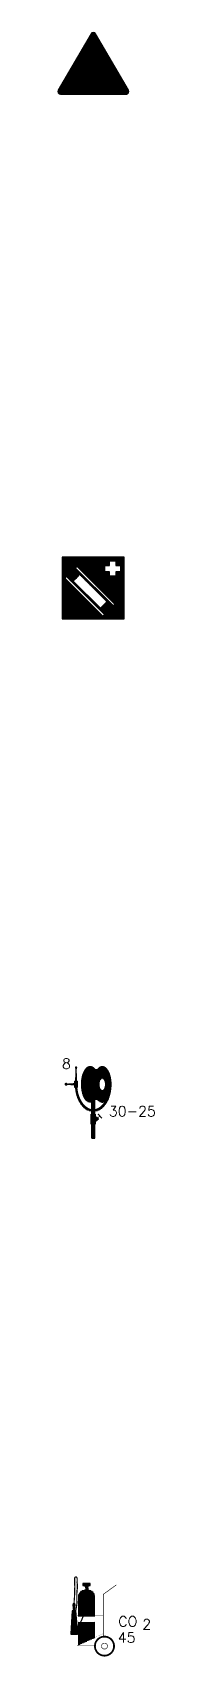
# Model space of a CAD drawing. Header units: millimetres. Extents: x -3 to 2253, y -3 to 1300.
# Drawn here: x 1898.2 to 1916.8, y -2.8 to 313 of the extents above; entities that cross this region are included whole.
import ezdxf

# ---------------------------------------------------------------- set-up
doc = ezdxf.new("R2010")
doc.units = ezdxf.units.MM
for name, color, linetype in [('GEEL', 2, 'Continuous'), ('GROEN', 3, 'Continuous'), ('ROOD', 1, 'Continuous'), ('TXT', 7, 'Continuous'), ('VEILIG', 7, 'Continuous')]:
    doc.layers.add(name, color=color, linetype=linetype)
doc.styles.add('ROMAND', font='romand')

# ---------------------------------------------------------------- blocks, each defined once
blk = doc.blocks.new('*X76')
at = {"color": 0}
for p, q in [((151.02, 49.38), (152.4, 49.38)), ((151.02, 49.31), (152.4, 49.31)), ((151.02, 49.25), (152.4, 49.25)), ((151.02, 49.19), (152.4, 49.19)), ((151.02, 49.12), (152.4, 49.12)), ((151.02, 49.06), (152.4, 49.06)), ((151.27, 49), (152.15, 49)), ((151.48, 48.94), (151.94, 48.94)), ((151.48, 48.88), (151.94, 48.88)), ((151.48, 48.81), (151.94, 48.81)), ((151.48, 48.75), (151.94, 48.75)), ((151.48, 48.69), (151.94, 48.69)), ((151.48, 48.62), (151.94, 48.62))]:
    blk.add_line(p, q, dxfattribs=at)
blk = doc.blocks.new('*X73')
at = {"color": 0}
for p, q in [((90.6, 41.06), (91.22, 41.06)), ((90.6, 41), (91.22, 41)), ((90.61, 41.19), (91.21, 41.19)), ((90.61, 41.12), (91.21, 41.12)), ((90.62, 41.38), (91.19, 41.38)), ((90.62, 41.31), (91.19, 41.31)), ((90.62, 41.25), (91.2, 41.25)), ((90.63, 41.56), (91.17, 41.56)), ((90.63, 41.5), (91.18, 41.5)), ((90.63, 41.44), (91.18, 41.44)), ((90.64, 41.69), (91.16, 41.69)), ((90.64, 41.62), (91.17, 41.62)), ((90.65, 41.81), (91.15, 41.81)), ((90.65, 41.75), (91.16, 41.75)), ((90.66, 41.88), (91.14, 41.88)), ((90.7, 41.94), (91.1, 41.94)), ((90.75, 42.81), (91.05, 42.81)), ((90.75, 42.75), (91.05, 42.75)), ((90.75, 42.69), (91.05, 42.69)), ((90.76, 42.88), (91.04, 42.88)), ((90.76, 42.62), (91.04, 42.62)), ((90.78, 42.94), (91.02, 42.94)), ((90.78, 42.56), (91.02, 42.56)), ((90.8, 43), (91, 43)), ((90.81, 42.44), (90.99, 42.44)), ((90.82, 42.38), (90.98, 42.38)), ((90.83, 43.06), (90.97, 43.06)), ((90.83, 42.31), (90.97, 42.31)), ((90.84, 42.25), (90.96, 42.25)), ((90.84, 42.19), (90.96, 42.19)), ((90.85, 42.12), (90.95, 42.12)), ((90.85, 42.06), (90.95, 42.06)), ((90.89, 43.12), (90.91, 43.12)), ((90.43, 38.38), (91.45, 38.38)), ((90.43, 38.31), (91.46, 38.31)), ((90.43, 38.25), (91.47, 38.25)), ((90.44, 38.5), (91.44, 38.5)), ((90.44, 38.44), (91.45, 38.44)), ((90.45, 38.69), (91.43, 38.69)), ((90.45, 38.62), (91.43, 38.62)), ((90.45, 38.56), (91.44, 38.56)), ((90.46, 38.81), (91.42, 38.81)), ((90.46, 38.75), (91.42, 38.75)), ((90.47, 39), (91.4, 39)), ((90.47, 38.94), (91.4, 38.94)), ((90.47, 38.88), (91.41, 38.88)), ((90.48, 39.12), (91.39, 39.12)), ((90.48, 39.06), (91.39, 39.06)), ((90.49, 39.31), (91.37, 39.31)), ((90.49, 39.25), (91.38, 39.25)), ((90.49, 39.19), (91.38, 39.19)), ((90.5, 39.5), (91.35, 39.5)), ((90.5, 39.44), (91.36, 39.44)), ((90.5, 39.38), (91.37, 39.38)), ((90.51, 39.62), (91.34, 39.62)), ((90.51, 39.56), (91.35, 39.56)), ((90.52, 39.81), (91.33, 39.81)), ((90.52, 39.75), (91.33, 39.75)), ((90.52, 39.69), (91.34, 39.69)), ((90.53, 39.94), (91.32, 39.94)), ((90.53, 39.88), (91.32, 39.88)), ((90.54, 40.12), (91.3, 40.12)), ((90.54, 40.06), (91.3, 40.06)), ((90.54, 40), (91.31, 40)), ((90.55, 40.25), (91.29, 40.25)), ((90.55, 40.19), (91.29, 40.19)), ((90.56, 40.44), (91.27, 40.44)), ((90.56, 40.38), (91.28, 40.38)), ((90.56, 40.31), (91.28, 40.31)), ((90.57, 40.56), (91.26, 40.56)), ((90.57, 40.5), (91.27, 40.5)), ((90.58, 40.75), (91.24, 40.75)), ((90.58, 40.69), (91.25, 40.69)), ((90.58, 40.62), (91.26, 40.62)), ((90.59, 40.88), (91.23, 40.88)), ((90.59, 40.81), (91.24, 40.81)), ((90.6, 40.94), (91.23, 40.94)), ((90.41, 38.06), (91.48, 38.06)), ((90.41, 38), (91.49, 38)), ((90.41, 37.94), (91.49, 37.94)), ((90.42, 38.19), (91.47, 38.19)), ((90.42, 38.12), (91.48, 38.12)), ((90.43, 37.88), (91.47, 37.88))]:
    blk.add_line(p, q, dxfattribs=at)
blk = doc.blocks.new('*X74')
at = {"color": 0}
for p, q in [((90.35, 41.875), (93.15, 41.875)), ((90.35, 41.75), (93.15, 41.75)), ((90.35, 41.625), (93.15, 41.625)), ((90.35, 41.5), (93.15, 41.5)), ((90.35, 41.375), (93.15, 41.375)), ((90.35, 41.25), (93.15, 41.25)), ((90.35, 41.125), (93.15, 41.125)), ((90.35, 41), (93.15, 41)), ((90.35, 40.875), (93.15, 40.875)), ((90.35, 40.75), (93.15, 40.75)), ((90.35, 40.625), (93.15, 40.625)), ((90.35, 40.5), (93.15, 40.5)), ((90.35, 40.375), (93.15, 40.375)), ((90.35, 40.25), (93.15, 40.25)), ((90.35, 40.125), (93.15, 40.125)), ((90.35, 40), (93.15, 40)), ((90.35, 39.875), (93.15, 39.875)), ((90.35, 39.75), (93.15, 39.75)), ((90.35, 39.625), (93.15, 39.625)), ((90.35, 39.5), (93.15, 39.5)), ((90.35, 39.375), (93.15, 39.375)), ((90.35, 39.25), (92.9, 39.25)), ((90.35, 39.125), (92.625, 39.125)), ((90.35, 39), (92.35, 39)), ((90.35, 38.875), (92.075, 38.875)), ((90.35, 38.75), (91.8, 38.75)), ((90.35, 38.625), (91.525, 38.625)), ((90.35, 38.5), (91.25, 38.5)), ((90.35, 38.375), (90.975, 38.375)), ((90.35, 38.25), (90.7, 38.25)), ((90.35, 38.125), (90.425, 38.125))]:
    blk.add_line(p, q, dxfattribs=at)
blk = doc.blocks.new('*X75')
at = {"color": 0}
for p, q in [((90.37, 46.5), (93.1, 46.5)), ((90.43, 46.62), (93.06, 46.62)), ((90.5, 46.75), (93, 46.75)), ((90.57, 46.88), (92.93, 46.88)), ((90.67, 47), (92.83, 47)), ((90.8, 47.12), (92.7, 47.12)), ((91.02, 47.25), (92.48, 47.25)), ((91.44, 47.38), (92.06, 47.38)), ((90.35, 46.38), (93.13, 46.38)), ((90.35, 46.25), (93.15, 46.25)), ((90.35, 46.12), (93.15, 46.12)), ((90.35, 46), (93.15, 46)), ((90.35, 45.88), (93.15, 45.88)), ((90.35, 45.75), (93.15, 45.75)), ((90.35, 45.62), (93.15, 45.62)), ((90.35, 45.5), (93.15, 45.5)), ((90.35, 45.38), (93.15, 45.38)), ((90.35, 45.25), (93.15, 45.25)), ((90.35, 45.12), (93.15, 45.12)), ((90.35, 45), (93.15, 45)), ((90.35, 44.88), (93.15, 44.88)), ((90.35, 44.75), (93.15, 44.75)), ((90.35, 44.62), (93.15, 44.62)), ((90.35, 44.5), (93.15, 44.5)), ((90.35, 44.38), (93.15, 44.38)), ((90.35, 44.25), (93.15, 44.25)), ((90.35, 44.12), (93.15, 44.12)), ((90.35, 44), (93.15, 44)), ((90.35, 43.88), (93.15, 43.88)), ((90.35, 43.75), (93.15, 43.75)), ((90.35, 43.62), (93.15, 43.62)), ((90.35, 43.5), (93.15, 43.5)), ((90.35, 43.38), (93.15, 43.38)), ((90.35, 43.25), (93.15, 43.25)), ((90.35, 43.12), (93.15, 43.12)), ((90.35, 43), (93.15, 43))]:
    blk.add_line(p, q, dxfattribs=at)
blk = doc.blocks.new('0207')
at = {"layer": 'VEILIG'}
for p, q in [((-1.06, 5.25), (-1.52, 5.25)), ((-1.06, 5.6), (-1.06, 5.25))]:
    blk.add_line(p, q, dxfattribs=at)
for points, const_width in [([(-3.72, 2.48, 0.03122), (-3.6, 7.45, -0.812792), (-3.14, 7.57, -0.08646), (-3.14, 6.76, -0.086403), (-3.14, 5.02, 0.043175), (-3.14, 2.71, -0.043714), (-3.43, 1.06, 0.215027)], 0.231), ([(-1.29, 5.25), (-1.29, 3.75, -0.150136), (-3.14, -2.27, 0.232394)], 0.231), ([(0.33, 3.85, 0.098815), (0.22, 4.38, 0.091066), (-0.14, 4.91, 0.084661), (-0.65, 5.16, 0.073854), (-1.29, 5.25, 0.073854), (-1.93, 5.16, 0.084661), (-2.43, 4.91, 0.091066), (-2.79, 4.38, 0.171526), (-2.91, 4.07), (-2.91, 0.16)], 0.0231), ([(1.6, -5.74, 1), (2.76, -5.74, 1), (1.6, -5.74, 1)], 0.116)]:
    blk.add_lwpolyline(points, format="xyb", dxfattribs=dict(at, const_width=const_width))
blk.add_lwpolyline([(-0.6, 6.06), (-0.6, 6.41), (-1.98, 6.41), (-1.98, 6.06), (-1.52, 5.95), (-1.52, 5.6), (-1.06, 5.6), (-1.06, 5.95)], close=True, dxfattribs=at)
for points, const_width in [([(-1.52, 5.6), (-1.52, 5.25)], 0.0231), ([(0.33, 0.16), (0.33, 3.83)], 0.0231), ([(1.95, -3.88), (1.95, 4.33), (4.49, 6.18)], 0.116), ([(1.95, -0.99), (-3.14, -0.99), (-3.14, 0.16), (1.95, 0.16)], 0.0463), ([(0.33, -0.99), (0.33, -4.04), (-2.91, -5.51), (-2.91, -0.99)], 0.0463), ([(1.95, -3.9), (1.95, -3.31), (-3.14, -5.62), (0.33, -5.62)], 0.0231)]:
    blk.add_lwpolyline(points, dxfattribs=dict(at, const_width=const_width))
blk.add_lwpolyline([(-3.66, 2.59, -0.078461), (-3.6, 2.48, -0.216637), (-3.6, 1.9, 0.058232), (-3.66, 1.32, -0.385314), (-3.43, 1.11), (-3.03, -3.38, -0.443716), (-3.12, -3.48), (-4.2, -3.48, -0.428923), (-4.29, -3.38), (-4.01, 1.1, -0.399656), (-3.78, 1.32, 0.058232), (-3.83, 1.9, -0.216637), (-3.83, 2.48, -0.078461), (-3.78, 2.59, -0.514618)], format="xyb", close=True, dxfattribs=at)
at = {"layer": 'VEILIG', "const_width": 0.347}
blk.add_lwpolyline([(0.33, -5.74, 1), (4.03, -5.74, 1)], format="xyb", close=True, dxfattribs=at)
at = {"layer": 'ROOD', "xscale": 1.156746031746025, "yscale": 1.156746031746032, "zscale": 1.156746031746032}
for name in ['*X75', '*X74']:
    blk.add_blockref(name, (-107.42, -49.58), dxfattribs=at)
at = {"layer": 'VEILIG'}
blk.add_blockref('*X76', (-153, -43), dxfattribs=at)
at = {"layer": 'VEILIG', "xscale": 1.156746031746025, "yscale": 1.156746031746032, "zscale": 1.156746031746032}
blk.add_blockref('*X73', (-108.87, -47.26), dxfattribs=at)
at = {"layer": 'TXT', "style": 'ROMAND'}
for s, p in [('CO', (4.86, -1.94)), ('45', (4.75, -5.06)), ('2', (9.5, -2.5))]:
    blk.add_text(s, height=2, dxfattribs=at).set_placement(p)
blk = doc.blocks.new('*X170')
at = {"color": 0}
for p, q in [((39.71, 15.75), (40.29, 15.75)), ((39.71, 15.69), (40.29, 15.69)), ((39.71, 15.62), (40.29, 15.62)), ((39.71, 15.56), (40.29, 15.56)), ((39.71, 15.5), (40.29, 15.5)), ((39.71, 15.44), (40.29, 15.44)), ((39.71, 15.38), (40.29, 15.38)), ((39.71, 15.31), (40.29, 15.31)), ((39.71, 15.25), (40.29, 15.25)), ((39.71, 15.19), (40.29, 15.19)), ((39.71, 15.12), (40.29, 15.12)), ((39.71, 15.06), (40.29, 15.06)), ((39.71, 15), (40.29, 15)), ((39.71, 14.94), (40.29, 14.94)), ((39.71, 14.88), (40.29, 14.88)), ((39.71, 14.81), (40.29, 14.81)), ((39.71, 14.75), (40.29, 14.75)), ((39.71, 14.69), (40.29, 14.69)), ((39.71, 14.62), (40.29, 14.62)), ((39.71, 14.56), (40.29, 14.56)), ((39.71, 14.5), (40.29, 14.5)), ((39.71, 14.44), (40.29, 14.44)), ((39.71, 14.38), (40.29, 14.38)), ((39.71, 14.31), (40.29, 14.31)), ((39.71, 14.25), (40.29, 14.25)), ((39.71, 14.19), (40.29, 14.19)), ((39.71, 14.12), (40.29, 14.12)), ((39.71, 14.06), (40.29, 14.06)), ((39.71, 14), (40.29, 14)), ((39.71, 13.94), (40.29, 13.94)), ((39.71, 13.88), (40.29, 13.88)), ((39.71, 13.81), (40.29, 13.81)), ((39.71, 13.75), (40.29, 13.75)), ((39.71, 13.69), (40.29, 13.69)), ((39.71, 13.62), (40.29, 13.62)), ((39.71, 13.56), (40.29, 13.56)), ((39.71, 13.5), (40.29, 13.5)), ((39.71, 13.44), (40.29, 13.44)), ((39.71, 13.38), (40.29, 13.38)), ((39.71, 13.31), (40.29, 13.31)), ((39.71, 13.25), (40.29, 13.25)), ((39.71, 13.19), (40.29, 13.19)), ((39.71, 13.12), (40.29, 13.12)), ((39.71, 13.06), (40.29, 13.06))]:
    blk.add_line(p, q, dxfattribs=at)
blk = doc.blocks.new('*X169')
at = {"color": 0}
for p, q in [((39.71, 18.25), (39.76, 18.25)), ((39.71, 18.19), (40.29, 18.19)), ((39.71, 18.12), (40.29, 18.12)), ((39.71, 18.06), (40.29, 18.06)), ((39.71, 18), (40.29, 18)), ((39.71, 17.94), (40.29, 17.94)), ((39.71, 17.88), (40.29, 17.88)), ((39.71, 17.81), (40.29, 17.81)), ((39.71, 17.75), (40.29, 17.75)), ((39.71, 17.69), (40.29, 17.69)), ((40.24, 18.25), (40.29, 18.25))]:
    blk.add_line(p, q, dxfattribs=at)
blk = doc.blocks.new('*X168')
at = {"color": 0}
for p, q in [((39.71, 20), (40.29, 20)), ((39.71, 19.94), (40.29, 19.94)), ((39.71, 19.88), (40.29, 19.88)), ((39.71, 19.81), (40.29, 19.81)), ((39.71, 19.75), (40.29, 19.75)), ((39.71, 19.69), (40.29, 19.69)), ((39.71, 19.62), (40.29, 19.62)), ((39.71, 19.56), (40.29, 19.56)), ((39.71, 19.5), (40.29, 19.5)), ((39.71, 19.44), (40.29, 19.44)), ((39.71, 19.38), (40.29, 19.38)), ((39.71, 19.31), (40.29, 19.31)), ((39.71, 19.25), (40.29, 19.25)), ((39.71, 19.19), (40.29, 19.19)), ((39.71, 19.12), (40.29, 19.12)), ((39.71, 19.06), (40.29, 19.06)), ((39.71, 19), (40.29, 19)), ((39.75, 20.06), (40.29, 20.06)), ((39.88, 20.12), (40.29, 20.12)), ((39.98, 20.19), (40.29, 20.19)), ((40.05, 20.25), (40.29, 20.25)), ((40.12, 20.31), (40.29, 20.31)), ((40.19, 20.38), (40.29, 20.38)), ((40.25, 20.44), (40.29, 20.44)), ((39.71, 18.94), (40.29, 18.94)), ((39.71, 18.88), (40.29, 18.88)), ((39.71, 18.81), (40.29, 18.81)), ((39.71, 18.75), (40.29, 18.75)), ((39.71, 18.69), (40.29, 18.69)), ((39.71, 18.62), (40.29, 18.62))]:
    blk.add_line(p, q, dxfattribs=at)
blk = doc.blocks.new('*X167')
at = {"color": 0}
for p, q in [((40.47, 17), (40.85, 17)), ((40.47, 16.94), (40.9, 16.94)), ((40.47, 16.88), (40.94, 16.88)), ((40.47, 16.81), (40.99, 16.81)), ((40.47, 16.75), (41.04, 16.75)), ((40.47, 16.69), (40.99, 16.69)), ((40.47, 16.62), (40.91, 16.62)), ((40.47, 16.56), (40.84, 16.56)), ((40.47, 16.5), (40.76, 16.5)), ((40.47, 16.44), (40.68, 16.44)), ((40.47, 16.38), (40.6, 16.38)), ((40.47, 16.31), (40.52, 16.31)), ((40.49, 17.06), (40.8, 17.06)), ((40.59, 17.12), (40.76, 17.12)), ((40.68, 17.19), (40.71, 17.19))]:
    blk.add_line(p, q, dxfattribs=at)
blk = doc.blocks.new('*X166')
at = {"color": 0}
for p, q in [((39.53, 17.62), (40.47, 17.62)), ((39.53, 17.56), (40.47, 17.56)), ((39.53, 17.5), (40.47, 17.5)), ((39.53, 17.44), (40.47, 17.44)), ((39.53, 17.38), (40.47, 17.38)), ((39.53, 17.31), (40.47, 17.31)), ((39.53, 17.25), (40.47, 17.25)), ((39.53, 17.19), (40.47, 17.19)), ((39.53, 17.12), (40.47, 17.12)), ((39.53, 17.06), (40.47, 17.06)), ((39.53, 17), (40.47, 17)), ((39.53, 16.94), (40.47, 16.94)), ((39.53, 16.88), (40.47, 16.88)), ((39.53, 16.81), (40.47, 16.81)), ((39.53, 16.75), (40.47, 16.75)), ((39.53, 16.69), (40.47, 16.69)), ((39.53, 16.62), (40.47, 16.62)), ((39.53, 16.56), (40.47, 16.56)), ((39.53, 16.5), (40.47, 16.5)), ((39.53, 16.44), (40.47, 16.44)), ((39.53, 16.38), (40.47, 16.38)), ((39.53, 16.31), (40.47, 16.31)), ((39.53, 16.25), (40.47, 16.25)), ((39.53, 16.19), (40.47, 16.19)), ((39.53, 16.12), (40.47, 16.12)), ((39.53, 16.06), (40.47, 16.06)), ((39.53, 16), (40.47, 16)), ((39.53, 15.94), (40.47, 15.94)), ((39.53, 15.88), (40.47, 15.88)), ((39.53, 15.81), (40.47, 15.81))]:
    blk.add_line(p, q, dxfattribs=at)
blk = doc.blocks.new('*X165')
at = {"color": 0}
for p, q in [((36.38, 24.06), (36.97, 24.06)), ((36.38, 24), (36.97, 24)), ((36.38, 23.94), (36.97, 23.94)), ((36.38, 23.88), (36.97, 23.88)), ((36.38, 23.81), (36.97, 23.81)), ((36.38, 23.75), (36.97, 23.75)), ((36.38, 23.69), (36.97, 23.69)), ((36.38, 23.62), (36.97, 23.62)), ((36.38, 23.56), (36.97, 23.56)), ((36.38, 23.5), (36.97, 23.5)), ((36.38, 23.44), (36.97, 23.44)), ((36.38, 23.38), (36.97, 23.38)), ((36.38, 23.31), (36.97, 23.31)), ((36.38, 23.25), (36.97, 23.25)), ((36.38, 23.19), (36.97, 23.19)), ((36.38, 23.12), (36.97, 23.12)), ((36.38, 23.06), (36.97, 23.06)), ((36.38, 23), (36.97, 23)), ((36.38, 22.94), (36.97, 22.94))]:
    blk.add_line(p, q, dxfattribs=at)
blk = doc.blocks.new('*X164')
at = {"color": 0}
for p, q in [((37.93, 25.38), (43.23, 25.38)), ((37.98, 25.5), (43.19, 25.5)), ((38.02, 25.62), (43.14, 25.62)), ((38.07, 25.75), (43.09, 25.75)), ((38.13, 25.88), (43.03, 25.88)), ((38.19, 26), (42.97, 26)), ((38.26, 26.12), (42.9, 26.12)), ((38.34, 26.25), (42.82, 26.25)), ((38.43, 26.38), (42.73, 26.38)), ((38.53, 26.5), (40.3, 26.5)), ((38.65, 26.62), (40.19, 26.62)), ((38.78, 26.75), (40.05, 26.75)), ((38.95, 26.88), (39.88, 26.88)), ((40.87, 26.5), (42.63, 26.5)), ((40.99, 26.62), (42.51, 26.62)), ((41.13, 26.75), (42.37, 26.75)), ((41.31, 26.88), (42.19, 26.88)), ((36.52, 22.88), (36.88, 22.88)), ((36.53, 22.75), (36.89, 22.75)), ((36.55, 22.62), (36.9, 22.62)), ((36.56, 22.5), (36.92, 22.5)), ((36.58, 22.38), (36.93, 22.38)), ((36.6, 22.25), (36.95, 22.25)), ((36.62, 22.12), (36.97, 22.12)), ((37.67, 23.75), (41.18, 23.75)), ((37.67, 23.62), (41.17, 23.62)), ((37.67, 23.5), (41.17, 23.5)), ((37.67, 23.38), (41.17, 23.38)), ((37.67, 23.25), (41.18, 23.25)), ((37.68, 24), (41.22, 24)), ((37.68, 23.88), (41.2, 23.88)), ((37.68, 23.12), (41.2, 23.12)), ((37.68, 23), (41.22, 23)), ((37.69, 24.12), (41.26, 24.12)), ((37.69, 22.88), (41.25, 22.88)), ((37.71, 24.25), (41.31, 24.25)), ((37.71, 22.75), (41.3, 22.75)), ((37.72, 24.38), (41.37, 24.38)), ((37.72, 22.62), (41.36, 22.62)), ((37.74, 24.5), (41.46, 24.5)), ((37.74, 22.5), (41.44, 22.5)), ((37.76, 24.62), (41.62, 24.62)), ((37.76, 22.38), (41.58, 22.38)), ((37.78, 24.75), (43.39, 24.75)), ((37.78, 22.25), (43.4, 22.25)), ((37.8, 24.88), (43.36, 24.88)), ((37.8, 22.12), (43.38, 22.12)), ((37.83, 25), (43.33, 25)), ((37.86, 25.12), (43.3, 25.12)), ((37.89, 25.25), (43.27, 25.25)), ((41.88, 24.62), (43.41, 24.62)), ((41.92, 22.38), (43.42, 22.38)), ((42.04, 24.5), (43.43, 24.5)), ((42.06, 22.5), (43.44, 22.5)), ((42.13, 24.38), (43.44, 24.38)), ((42.14, 22.62), (43.45, 22.62)), ((42.19, 24.25), (43.46, 24.25)), ((42.2, 22.75), (43.47, 22.75)), ((42.24, 24.12), (43.47, 24.12)), ((42.25, 22.88), (43.48, 22.88)), ((42.28, 24), (43.48, 24)), ((42.28, 23), (43.48, 23)), ((42.3, 23.88), (43.49, 23.88)), ((42.3, 23.12), (43.49, 23.12)), ((42.32, 23.75), (43.5, 23.75)), ((42.32, 23.25), (43.5, 23.25)), ((42.33, 23.62), (43.5, 23.62)), ((42.33, 23.5), (43.5, 23.5)), ((42.33, 23.38), (43.5, 23.38)), ((36.64, 22), (37, 22)), ((36.67, 21.88), (37.03, 21.88)), ((36.69, 21.75), (37.05, 21.75)), ((36.72, 21.62), (37.09, 21.62)), ((36.76, 21.5), (37.12, 21.5)), ((36.79, 21.38), (37.15, 21.38)), ((36.83, 21.25), (37.19, 21.25)), ((36.87, 21.12), (37.24, 21.12)), ((36.91, 21), (37.28, 21)), ((36.96, 20.88), (37.33, 20.88)), ((37.01, 20.75), (37.39, 20.75)), ((37.06, 20.62), (37.44, 20.62)), ((37.12, 20.5), (37.51, 20.5)), ((37.18, 20.38), (37.57, 20.38)), ((37.24, 20.25), (37.64, 20.25)), ((37.31, 20.12), (37.72, 20.12)), ((37.38, 20), (37.8, 20)), ((37.46, 19.88), (37.88, 19.88)), ((37.54, 19.75), (37.98, 19.75)), ((37.63, 19.62), (38.08, 19.62)), ((37.73, 19.5), (38.19, 19.5)), ((37.83, 22), (43.36, 22)), ((37.83, 19.38), (38.31, 19.38)), ((37.86, 21.88), (43.33, 21.88)), ((37.89, 21.75), (43.31, 21.75)), ((37.93, 21.62), (43.28, 21.62)), ((37.94, 19.25), (38.45, 19.25)), ((37.98, 21.5), (43.24, 21.5)), ((38.02, 21.38), (43.21, 21.38)), ((38.07, 21.25), (43.17, 21.25)), ((38.07, 19.12), (38.6, 19.12)), ((38.13, 21.12), (43.13, 21.12)), ((38.19, 21), (43.09, 21)), ((38.2, 19), (38.77, 19)), ((38.26, 20.88), (43.04, 20.88)), ((38.34, 20.75), (42.99, 20.75)), ((38.43, 20.62), (42.94, 20.62)), ((38.53, 20.5), (40.3, 20.5)), ((38.65, 20.38), (40.19, 20.38)), ((38.78, 20.25), (40.05, 20.25)), ((38.95, 20.12), (39.88, 20.12)), ((40.85, 20.5), (42.88, 20.5)), ((40.97, 20.38), (42.82, 20.38)), ((41.1, 20.25), (42.76, 20.25)), ((41.23, 19), (41.8, 19)), ((41.26, 20.12), (42.24, 20.12)), ((41.4, 19.12), (41.93, 19.12)), ((41.55, 19.25), (42.06, 19.25)), ((41.6, 20), (41.9, 20)), ((41.69, 19.38), (42.17, 19.38)), ((41.81, 19.5), (42.27, 19.5)), ((41.92, 19.62), (42.37, 19.62)), ((42.02, 19.75), (42.46, 19.75)), ((42.12, 19.88), (42.54, 19.88)), ((42.2, 20), (42.62, 20)), ((42.28, 20.12), (42.69, 20.12)), ((38.35, 18.88), (38.96, 18.88)), ((38.51, 18.75), (39.21, 18.75)), ((38.7, 18.62), (39.62, 18.62)), ((38.91, 18.5), (41.09, 18.5)), ((39.2, 18.38), (40.8, 18.38)), ((39.76, 18.25), (40.24, 18.25)), ((40.38, 18.62), (41.3, 18.62)), ((40.79, 18.75), (41.49, 18.75)), ((41.04, 18.88), (41.65, 18.88))]:
    blk.add_line(p, q, dxfattribs=at)
blk = doc.blocks.new('0504')
at = {"layer": 'VEILIG'}
for p, q in [((-3.62, 4.08), (-3.03, 4.08)), ((-3.62, 4.08), (-3.62, 2.92)), ((-3.03, 2.92), (-3.03, 4.08)), ((-3.62, 2.92), (-3.03, 2.92)), ((-0.29, -1.39), (-0.29, 0.05)), ((0.29, -1.39), (0.29, 0.49)), ((-0.29, -2.33), (-0.29, -1.74)), ((0.29, -2.33), (0.29, -1.74)), ((-0.29, -7), (-0.29, -4.2)), ((0.29, -7), (0.29, -4.2)), ((-0.29, -7), (0.29, -7))]:
    blk.add_line(p, q, dxfattribs=at)
for points, format in [([(-3.32, 4.08, 0.408, 0.233, 0), (-3.32, 6.42, 0.233, 0.467, 0), (-3.32, 6.71, 0.467, 0.233, 0), (-3.32, 7, 0, 0, 0)], "xyseb"), ([(2.97, 5.27, 0.038768), (2.74, 5.85, 0.104203), (2.16, 6.57, 0.174705), (1.75, 6.72, 0.174705), (1.34, 6.57, 0.02562), (1.17, 6.42, 0.064948)], "xyb"), ([(-3.62, 3.5, 0.467, 0.233, 0), (-5.25, 3.5, 0, 0, 0)], "xyseb"), ([(3.5, 3.49, 0.117, 0.117, -0.067459), (3.22, 1.4, 0.117, 0.117, -0.079812), (2.47, -0.22, 0.117, 0.117, -0.107118), (1.26, -1.4, 0.117, 0.117, -0.139889), (0, -1.76, 0.117, 0.117, -0.139889), (-1.26, -1.4, 0.117, 0.117, -0.107118), (-2.47, -0.22, 0.117, 0.117, -0.079812), (-3.22, 1.4, 0.117, 0.117, -0.048796), (-3.48, 2.9, 0, 0, 0), (-3.13, 2.9, 0.117, 0.117, 0.047924), (-2.88, 1.49, 0.117, 0.117, 0.079812), (-2.18, -0.03, 0.117, 0.117, 0.107118), (-1.07, -1.11, 0.117, 0.117, 0.139889), (0, -1.41, 0.117, 0.117, 0.139889), (1.07, -1.11, 0.117, 0.117, 0.107118), (2.18, -0.03, 0.117, 0.117, 0.011871), (2.32, 0.18, 0, 0, 0.162669), (3.5, 3.49, 0, 0, 0.162669)], "xyseb"), ([(0.53, 1.73, 0.038768), (0.76, 1.15, 0.104203), (1.34, 0.43, 0.174705), (1.75, 0.28, 0.174705), (2.16, 0.43, 0.02562), (2.33, 0.58, 0.064948)], "xyb")]:
    blk.add_lwpolyline(points, format=format, dxfattribs=at)
at = {"layer": 'VEILIG', "const_width": 0.117}
for points in [[(0.39, 6.39, 0.05472), (0.01, 6.79, 0.174705), (-0.58, 7, 0.174705), (-1.18, 6.79, 0.104203), (-1.82, 5.97, 0.064948), (-2.19, 4.92, 0.051099), (-2.33, 3.5, 0.051099), (-2.19, 2.08, 0.064948), (-1.82, 1.03, 0.104203), (-1.18, 0.21, 0.174705), (-0.58, 0, 0.174705), (0.01, 0.21, 0.05472), (0.39, 0.61, 0.064948)], [(-0.29, 6.36, 0.096843), (-0.58, 6.42, 0.174705), (-1.08, 6.24, 0.104203), (-1.61, 5.56, 0.064948), (-1.92, 4.68, 0.051099), (-2.04, 3.5, 0.051099)], [(0.29, 6.36, 0.096843), (0, 6.42, 0.174705), (-0.49, 6.24, 0.104203), (-1.03, 5.56, 0.064948), (-1.34, 4.68, 0.051099), (-1.46, 3.5, 0.051099)], [(0.78, 6.39, 0.240116), (0.09, 6.24, 0.104203), (-0.45, 5.56, 0.064948), (-0.75, 4.68, 0.051099), (-0.88, 3.5, 0.051099)], [(-2.04, 3.5, 0.051099), (-1.92, 2.32, 0.064948), (-1.61, 1.44, 0.104203), (-1.08, 0.76, 0.174705), (-0.58, 0.58, 0.096843), (-0.29, 0.64, 0.104203)], [(-1.46, 3.5, 0.051099), (-1.34, 2.32, 0.064948), (-1.03, 1.44, 0.104203), (-0.49, 0.76, 0.174705), (0, 0.58, 0.096843), (0.29, 0.64, 0.104203)], [(-0.88, 3.5, 0.051099), (-0.75, 2.32, 0.064948), (-0.45, 1.44, 0.104203), (0.09, 0.76, 0.240116), (0.78, 0.61, 0.174705)], [(0.66, 6.22, 0.101555), (0.14, 5.56, 0.064948), (-0.17, 4.68, 0.051099), (-0.29, 3.5, 0.051099)], [(-0.29, 3.5, 0.051099), (-0.17, 2.32, 0.064948), (0.14, 1.44, 0.101555), (0.66, 0.78, 0.146803)]]:
    blk.add_lwpolyline(points, format="xyb", dxfattribs=at)
at = {"layer": 'VEILIG'}
for points, const_width in [([(3.5, 3.49, 0.051099), (3.35, 4.9, 0.064948), (2.99, 5.96, 0.104203), (2.34, 6.77, 0.174705), (1.75, 6.99, 0.174705), (1.16, 6.77, 0.104203), (0.51, 5.96, 0.064948), (0.15, 4.9, 0.051099), (0, 3.49, 0.051099), (0.15, 2.07, 0.064948), (0.51, 1.01, 0.104203), (1.16, 0.2, 0.174705), (1.75, -0.01, 0.174705), (2.34, 0.2, 0.104203), (2.99, 1.01, 0.064948), (3.35, 2.07, 0.051099)], 0.117), ([(-5.4, 3.5, 1), (-5.1, 3.5, 1)], 0.292), ([(1.75, 4.65, 0.174705), (1.55, 4.58, 0.104203), (1.34, 4.31, 0.064948), (1.22, 3.96, 0.051099), (1.17, 3.49, 0.051099), (1.22, 3.02, 0.064948), (1.34, 2.66, 0.104203), (1.55, 2.39, 0.174705), (1.75, 2.32, 0.174705), (1.95, 2.39, 0.104203), (2.16, 2.66, 0.064948), (2.28, 3.02, 0.051099), (2.33, 3.49, 0.051099), (2.28, 3.96, 0.064948), (2.16, 4.31, 0.104203), (1.95, 4.58, 0.174705)], 0.117)]:
    blk.add_lwpolyline(points, format="xyb", close=True, dxfattribs=dict(at, const_width=const_width))
at = {"layer": 'VEILIG', "const_width": 0.117}
blk.add_lwpolyline([(-0.47, -2.33), (-0.47, -4.2), (0.47, -4.2), (0.47, -2.33)], close=True, dxfattribs=at)
at = {"layer": 'VEILIG'}
for points, const_width in [([(0.47, -3.73), (1.05, -3.27), (0.7, -2.8), (0.47, -2.96)], 0.117), ([(1.66, -3.12), (0.91, -2.25)], 0.233), ([(0.88, -3.03), (1.28, -2.68)], 0.117)]:
    blk.add_lwpolyline(points, dxfattribs=dict(at, const_width=const_width))
at = {"layer": 'ROOD'}
blk.add_blockref('*X164', (-40, -20), dxfattribs=at)
at = {"layer": 'VEILIG'}
for name in ['*X165', '*X168', '*X166', '*X169', '*X167', '*X170']:
    blk.add_blockref(name, (-40, -20), dxfattribs=at)
at = {"layer": 'TXT', "style": 'ROMAND'}
for s, p in [('8', (-6.05, 6.5)), ('30-25', (3.03, -2.75))]:
    blk.add_text(s, height=2, dxfattribs=at).set_placement(p)
blk = doc.blocks.new('*X229')
at = {"color": 0}
for p, q in [((64, 85.97), (76, 85.97)), ((64, 85.88), (76, 85.88)), ((64, 85.78), (76, 85.78)), ((64, 85.69), (76, 85.69)), ((64, 85.59), (76, 85.59)), ((64, 85.5), (76, 85.5)), ((64, 85.41), (76, 85.41)), ((64, 85.31), (76, 85.31)), ((64, 85.22), (73.15, 85.22)), ((64, 85.12), (73.15, 85.12)), ((64, 85.03), (73.15, 85.03)), ((64, 84.94), (73.15, 84.94)), ((64, 84.84), (73.15, 84.84)), ((64, 84.75), (73.15, 84.75)), ((64, 84.66), (73.15, 84.66)), ((64, 84.56), (73.15, 84.56)), ((64, 84.47), (73.15, 84.47)), ((64, 84.38), (73.15, 84.38)), ((64, 84.28), (72.25, 84.28)), ((64, 84.19), (72.25, 84.19)), ((64, 84.09), (66.67, 84.09)), ((64, 84), (66.61, 84)), ((64, 83.91), (66.59, 83.91)), ((64, 83.81), (66.62, 83.81)), ((64, 83.72), (66.71, 83.72)), ((64, 83.62), (66.8, 83.62)), ((64, 83.53), (66.89, 83.53)), ((64, 83.44), (66.99, 83.44)), ((64, 83.34), (67.08, 83.34)), ((64, 83.25), (67.17, 83.25)), ((64, 83.16), (67.27, 83.16)), ((64, 83.06), (67.36, 83.06)), ((64, 82.97), (67.46, 82.97)), ((64, 82.88), (67.55, 82.88)), ((64, 82.78), (67.64, 82.78)), ((64, 82.69), (67.74, 82.69)), ((64, 82.59), (67.3, 82.59)), ((64, 82.5), (67.22, 82.5)), ((64, 82.41), (67.14, 82.41)), ((64, 82.31), (67.06, 82.31)), ((64, 82.22), (66.98, 82.22)), ((64, 82.12), (64.74, 82.12)), ((64.87, 82.12), (66.89, 82.12)), ((66.97, 84.09), (72.25, 84.09)), ((67.06, 84), (72.25, 84)), ((67.15, 83.91), (72.25, 83.91)), ((67.25, 83.81), (72.25, 83.81)), ((67.34, 83.72), (72.25, 83.72)), ((67.41, 82.59), (67.83, 82.59)), ((67.44, 83.62), (72.25, 83.62)), ((67.5, 82.5), (67.92, 82.5)), ((67.53, 83.53), (72.25, 83.53)), ((67.59, 82.41), (68.02, 82.41)), ((67.62, 83.44), (72.25, 83.44)), ((67.69, 82.31), (68.11, 82.31)), ((67.72, 83.34), (72.25, 83.34)), ((67.78, 82.22), (68.21, 82.22)), ((67.81, 83.25), (72.25, 83.25)), ((67.87, 82.12), (68.3, 82.12)), ((67.9, 83.16), (72.25, 83.16)), ((68, 83.06), (73.15, 83.06)), ((68.09, 82.97), (73.15, 82.97)), ((68.19, 82.88), (73.15, 82.88)), ((68.28, 82.78), (73.15, 82.78)), ((68.37, 82.69), (73.15, 82.69)), ((68.47, 82.59), (73.15, 82.59)), ((68.56, 82.5), (73.15, 82.5)), ((68.65, 82.41), (73.15, 82.41)), ((68.75, 82.31), (73.15, 82.31)), ((68.84, 82.22), (76, 82.22)), ((68.94, 82.12), (76, 82.12)), ((74.35, 85.22), (76, 85.22)), ((74.35, 85.12), (76, 85.12)), ((74.35, 85.03), (76, 85.03)), ((74.35, 84.94), (76, 84.94)), ((74.35, 84.84), (76, 84.84)), ((74.35, 84.75), (76, 84.75)), ((74.35, 84.66), (76, 84.66)), ((74.35, 84.56), (76, 84.56)), ((74.35, 84.47), (76, 84.47)), ((74.35, 84.38), (76, 84.38)), ((74.35, 83.06), (76, 83.06)), ((74.35, 82.97), (76, 82.97)), ((74.35, 82.88), (76, 82.88)), ((74.35, 82.78), (76, 82.78)), ((74.35, 82.69), (76, 82.69)), ((74.35, 82.59), (76, 82.59)), ((74.35, 82.5), (76, 82.5)), ((74.35, 82.41), (76, 82.41)), ((74.35, 82.31), (76, 82.31)), ((75.25, 84.28), (76, 84.28)), ((75.25, 84.19), (76, 84.19)), ((75.25, 84.09), (76, 84.09)), ((75.25, 84), (76, 84)), ((75.25, 83.91), (76, 83.91)), ((75.25, 83.81), (76, 83.81)), ((75.25, 83.72), (76, 83.72)), ((75.25, 83.62), (76, 83.62)), ((75.25, 83.53), (76, 83.53)), ((75.25, 83.44), (76, 83.44)), ((75.25, 83.34), (76, 83.34)), ((75.25, 83.25), (76, 83.25)), ((75.25, 83.16), (76, 83.16)), ((64, 82.03), (64.61, 82.03)), ((64, 81.94), (64.58, 81.94)), ((64, 81.84), (64.59, 81.84)), ((64, 81.75), (64.64, 81.75)), ((64, 81.66), (64.74, 81.66)), ((64, 81.56), (64.83, 81.56)), ((64, 81.47), (64.93, 81.47)), ((64, 81.38), (65.02, 81.38)), ((64, 81.28), (65.11, 81.28)), ((64, 81.19), (65.21, 81.19)), ((64, 81.09), (65.3, 81.09)), ((64, 81), (65.39, 81)), ((64, 80.91), (65.49, 80.91)), ((64, 80.81), (65.58, 80.81)), ((64, 80.72), (65.68, 80.72)), ((64, 80.62), (65.77, 80.62)), ((64, 80.53), (65.86, 80.53)), ((64, 80.44), (65.96, 80.44)), ((64, 80.34), (66.05, 80.34)), ((64, 80.25), (66.14, 80.25)), ((64, 80.16), (66.24, 80.16)), ((64, 80.06), (66.33, 80.06)), ((64, 79.97), (66.43, 79.97)), ((64, 79.88), (66.52, 79.88)), ((64, 79.78), (66.61, 79.78)), ((64, 79.69), (66.71, 79.69)), ((64, 79.59), (66.8, 79.59)), ((64, 79.5), (66.89, 79.5)), ((64, 79.41), (66.99, 79.41)), ((64, 79.31), (67.08, 79.31)), ((64, 79.22), (67.18, 79.22)), ((64, 79.12), (67.27, 79.12)), ((64, 79.03), (67.36, 79.03)), ((64, 78.94), (67.46, 78.94)), ((65, 82.03), (66.8, 82.03)), ((65.09, 81.94), (66.7, 81.94)), ((65.19, 81.84), (66.61, 81.84)), ((65.28, 81.75), (66.51, 81.75)), ((65.37, 81.66), (66.4, 81.66)), ((65.47, 81.56), (66.3, 81.56)), ((65.56, 81.47), (66.19, 81.47)), ((65.66, 81.38), (66.08, 81.38)), ((65.75, 81.28), (66.17, 81.28)), ((65.84, 81.19), (66.27, 81.19)), ((65.94, 81.09), (66.36, 81.09)), ((66.03, 81), (66.45, 81)), ((66.12, 80.91), (66.55, 80.91)), ((66.22, 80.81), (66.64, 80.81)), ((66.31, 80.72), (66.74, 80.72)), ((66.41, 80.62), (66.83, 80.62)), ((66.5, 80.53), (66.92, 80.53)), ((66.59, 80.44), (67.02, 80.44)), ((66.69, 80.34), (67.11, 80.34)), ((66.78, 80.25), (67.2, 80.25)), ((66.87, 80.16), (67.3, 80.16)), ((66.97, 80.06), (67.39, 80.06)), ((67.06, 79.97), (67.49, 79.97)), ((67.16, 79.88), (67.58, 79.88)), ((67.25, 79.78), (67.67, 79.78)), ((67.34, 79.69), (67.77, 79.69)), ((67.44, 79.59), (67.86, 79.59)), ((67.53, 79.5), (67.95, 79.5)), ((67.62, 79.41), (68.05, 79.41)), ((67.72, 79.31), (68.14, 79.31)), ((67.81, 79.22), (68.24, 79.22)), ((67.91, 79.12), (68.33, 79.12)), ((67.97, 82.03), (68.39, 82.03)), ((68, 79.03), (68.42, 79.03)), ((68.06, 81.94), (68.49, 81.94)), ((68.09, 78.94), (68.52, 78.94)), ((68.16, 81.84), (68.58, 81.84)), ((68.25, 81.75), (68.67, 81.75)), ((68.34, 81.66), (68.77, 81.66)), ((68.44, 81.56), (68.86, 81.56)), ((68.53, 81.47), (68.96, 81.47)), ((68.62, 81.38), (69.05, 81.38)), ((68.72, 81.28), (69.14, 81.28)), ((68.81, 81.19), (69.24, 81.19)), ((68.91, 81.09), (69.33, 81.09)), ((69, 81), (69.42, 81)), ((69.03, 82.03), (76, 82.03)), ((69.09, 80.91), (69.52, 80.91)), ((69.12, 81.94), (76, 81.94)), ((69.19, 80.81), (69.61, 80.81)), ((69.22, 81.84), (76, 81.84)), ((69.28, 80.72), (69.71, 80.72)), ((69.31, 81.75), (76, 81.75)), ((69.37, 80.62), (69.8, 80.62)), ((69.4, 81.66), (76, 81.66)), ((69.47, 80.53), (69.89, 80.53)), ((69.5, 81.56), (76, 81.56)), ((69.56, 80.44), (69.99, 80.44)), ((69.59, 81.47), (76, 81.47)), ((69.66, 80.34), (70.08, 80.34)), ((69.69, 81.38), (76, 81.38)), ((69.75, 80.25), (70.17, 80.25)), ((69.78, 81.28), (76, 81.28)), ((69.84, 80.16), (70.27, 80.16)), ((69.87, 81.19), (76, 81.19)), ((69.94, 80.06), (70.36, 80.06)), ((69.97, 81.09), (76, 81.09)), ((70.03, 79.97), (70.46, 79.97)), ((70.06, 81), (76, 81)), ((70.12, 79.88), (70.55, 79.88)), ((70.15, 80.91), (76, 80.91)), ((70.22, 79.78), (70.64, 79.78)), ((70.25, 80.81), (76, 80.81)), ((70.31, 79.69), (70.74, 79.69)), ((70.34, 80.72), (76, 80.72)), ((70.41, 79.59), (70.83, 79.59)), ((70.44, 80.62), (76, 80.62)), ((70.5, 79.5), (70.92, 79.5)), ((70.53, 80.53), (76, 80.53)), ((70.59, 79.41), (71.02, 79.41)), ((70.62, 80.44), (76, 80.44)), ((70.69, 79.31), (71.11, 79.31)), ((70.72, 80.34), (76, 80.34)), ((70.78, 79.22), (71.21, 79.22)), ((70.81, 80.25), (76, 80.25)), ((70.87, 79.12), (71.3, 79.12)), ((70.9, 80.16), (76, 80.16)), ((70.97, 79.03), (71.39, 79.03)), ((71, 80.06), (76, 80.06)), ((71.06, 78.94), (71.49, 78.94)), ((71.09, 79.97), (76, 79.97)), ((71.19, 79.88), (76, 79.88)), ((71.28, 79.78), (76, 79.78)), ((71.37, 79.69), (76, 79.69)), ((71.47, 79.59), (76, 79.59)), ((71.56, 79.5), (76, 79.5)), ((71.65, 79.41), (76, 79.41)), ((71.75, 79.31), (76, 79.31)), ((71.84, 79.22), (76, 79.22)), ((71.94, 79.12), (76, 79.12)), ((72.03, 79.03), (76, 79.03)), ((72.12, 78.94), (76, 78.94)), ((64, 78.84), (67.55, 78.84)), ((64, 78.75), (67.64, 78.75)), ((64, 78.66), (67.74, 78.66)), ((64, 78.56), (67.83, 78.56)), ((64, 78.47), (67.93, 78.47)), ((64, 78.38), (68.02, 78.38)), ((64, 78.28), (68.11, 78.28)), ((64, 78.19), (68.21, 78.19)), ((64, 78.09), (68.3, 78.09)), ((64, 78), (68.39, 78)), ((64, 77.91), (68.49, 77.91)), ((64, 77.81), (68.58, 77.81)), ((64, 77.72), (68.68, 77.72)), ((64, 77.62), (68.77, 77.62)), ((64, 77.53), (68.86, 77.53)), ((64, 77.44), (68.96, 77.44)), ((64, 77.34), (69.05, 77.34)), ((64, 77.25), (69.14, 77.25)), ((64, 77.16), (69.24, 77.16)), ((64, 77.06), (69.33, 77.06)), ((64, 76.97), (69.43, 76.97)), ((64, 76.88), (69.52, 76.88)), ((64, 76.78), (69.61, 76.78)), ((64, 76.69), (69.71, 76.69)), ((64, 76.59), (69.8, 76.59)), ((64, 76.5), (69.89, 76.5)), ((64, 76.41), (69.99, 76.41)), ((64, 76.31), (70.08, 76.31)), ((64, 76.22), (70.18, 76.22)), ((64, 76.12), (70.27, 76.12)), ((64, 76.03), (70.36, 76.03)), ((64, 75.94), (70.46, 75.94)), ((64, 75.84), (70.55, 75.84)), ((68.19, 78.84), (68.61, 78.84)), ((68.28, 78.75), (68.7, 78.75)), ((68.37, 78.66), (68.8, 78.66)), ((68.47, 78.56), (68.89, 78.56)), ((68.56, 78.47), (68.99, 78.47)), ((68.66, 78.38), (69.08, 78.38)), ((68.75, 78.28), (69.17, 78.28)), ((68.84, 78.19), (69.27, 78.19)), ((68.94, 78.09), (69.36, 78.09)), ((69.03, 78), (69.45, 78)), ((69.12, 77.91), (69.55, 77.91)), ((69.22, 77.81), (69.64, 77.81)), ((69.31, 77.72), (69.74, 77.72)), ((69.41, 77.62), (69.83, 77.62)), ((69.5, 77.53), (69.92, 77.53)), ((69.59, 77.44), (70.02, 77.44)), ((69.69, 77.34), (70.11, 77.34)), ((69.78, 77.25), (70.2, 77.25)), ((69.87, 77.16), (70.3, 77.16)), ((69.97, 77.06), (70.39, 77.06)), ((70.06, 76.97), (70.49, 76.97)), ((70.16, 76.88), (70.58, 76.88)), ((70.25, 76.78), (70.67, 76.78)), ((70.34, 76.69), (70.77, 76.69)), ((70.44, 76.59), (70.86, 76.59)), ((70.53, 76.5), (70.95, 76.5)), ((70.62, 76.41), (71.05, 76.41)), ((70.72, 76.31), (71.14, 76.31)), ((70.81, 76.22), (71.24, 76.22)), ((70.91, 76.12), (71.33, 76.12)), ((71, 76.03), (76, 76.03)), ((71.09, 75.94), (76, 75.94)), ((71.16, 78.84), (71.58, 78.84)), ((71.19, 75.84), (76, 75.84)), ((71.25, 78.75), (71.67, 78.75)), ((71.34, 78.66), (71.77, 78.66)), ((71.44, 78.56), (71.86, 78.56)), ((71.44, 76.12), (76, 76.12)), ((71.53, 78.47), (71.96, 78.47)), ((71.55, 76.22), (76, 76.22)), ((71.62, 78.38), (72.05, 78.38)), ((71.66, 76.31), (76, 76.31)), ((71.72, 78.28), (72.14, 78.28)), ((71.77, 76.41), (76, 76.41)), ((71.81, 78.19), (72.24, 78.19)), ((71.87, 76.5), (76, 76.5)), ((71.91, 78.09), (72.33, 78.09)), ((71.97, 76.59), (73.91, 76.59)), ((72, 78), (72.42, 78)), ((72.06, 76.69), (73.74, 76.69)), ((72.09, 77.91), (72.52, 77.91)), ((72.15, 76.78), (73.64, 76.78)), ((72.19, 77.81), (72.61, 77.81)), ((72.22, 78.84), (76, 78.84)), ((72.24, 76.88), (73.55, 76.88)), ((72.28, 77.72), (72.71, 77.72)), ((72.31, 78.75), (76, 78.75)), ((72.33, 76.97), (73.46, 76.97)), ((72.37, 77.62), (72.8, 77.62)), ((72.4, 78.66), (76, 78.66)), ((72.41, 77.06), (73.36, 77.06)), ((72.47, 77.53), (72.89, 77.53)), ((72.49, 77.16), (73.27, 77.16)), ((72.5, 78.56), (76, 78.56)), ((72.56, 77.44), (72.99, 77.44)), ((72.57, 77.25), (73.17, 77.25)), ((72.59, 78.47), (76, 78.47)), ((72.65, 77.34), (73.08, 77.34)), ((72.69, 78.38), (76, 78.38)), ((72.78, 78.28), (76, 78.28)), ((72.87, 78.19), (76, 78.19)), ((72.97, 78.09), (76, 78.09)), ((73.06, 78), (76, 78)), ((73.15, 77.91), (76, 77.91)), ((73.25, 77.81), (76, 77.81)), ((73.34, 77.72), (76, 77.72)), ((73.44, 77.62), (76, 77.62)), ((73.53, 77.53), (76, 77.53)), ((73.62, 77.44), (76, 77.44)), ((73.72, 77.34), (76, 77.34)), ((73.81, 77.25), (76, 77.25)), ((73.9, 77.16), (76, 77.16)), ((73.94, 76.59), (76, 76.59)), ((74, 77.06), (76, 77.06)), ((74.09, 76.97), (76, 76.97)), ((74.11, 76.69), (76, 76.69)), ((74.14, 76.88), (76, 76.88)), ((74.15, 76.78), (76, 76.78)), ((64, 75.75), (70.64, 75.75)), ((64, 75.66), (70.74, 75.66)), ((64, 75.56), (70.83, 75.56)), ((64, 75.47), (70.93, 75.47)), ((64, 75.38), (71.02, 75.38)), ((64, 75.28), (71.11, 75.28)), ((64, 75.19), (71.21, 75.19)), ((64, 75.09), (71.3, 75.09)), ((64, 75), (71.39, 75)), ((64, 74.91), (71.49, 74.91)), ((64, 74.81), (71.58, 74.81)), ((64, 74.72), (71.68, 74.72)), ((64, 74.62), (71.77, 74.62)), ((64, 74.53), (76, 74.53)), ((64, 74.44), (76, 74.44)), ((64, 74.34), (76, 74.34)), ((64, 74.25), (76, 74.25)), ((64, 74.16), (76, 74.16)), ((64, 74.06), (76, 74.06)), ((71.28, 75.75), (76, 75.75)), ((71.37, 75.66), (76, 75.66)), ((71.47, 75.56), (76, 75.56)), ((71.56, 75.47), (76, 75.47)), ((71.66, 75.38), (76, 75.38)), ((71.75, 75.28), (76, 75.28)), ((71.84, 75.19), (76, 75.19)), ((71.94, 75.09), (76, 75.09)), ((72.03, 75), (76, 75)), ((72.05, 74.62), (76, 74.62)), ((72.11, 74.91), (76, 74.91)), ((72.12, 74.72), (76, 74.72)), ((72.13, 74.81), (76, 74.81))]:
    blk.add_line(p, q, dxfattribs=at)
blk = doc.blocks.new('0603')
at = {"layer": 'VEILIG'}
for p, q in [((-6, 6), (-6, -6)), ((6, 6), (-6, 6)), ((6, -6), (6, 6)), ((-6, -6), (6, -6))]:
    blk.add_line(p, q, dxfattribs=at)
for points in [[(3.77, -3.34, 1), (4.08, -3.02), (-3.02, 4.08, 1), (-3.34, 3.77)], [(1.75, -5.36, 1), (2.07, -5.04), (-5.04, 2.07, 1), (-5.36, 1.75)], [(-3.92, 1.38, 0.055029), (-2.65, 2.65), (2.65, -2.65, -0.055029), (1.38, -3.92)]]:
    blk.add_lwpolyline(points, format="xyb", close=True, dxfattribs=at)
blk.add_lwpolyline([(3.15, 5.25), (4.35, 5.25), (4.35, 4.35), (5.25, 4.35), (5.25, 3.15), (4.35, 3.15), (4.35, 2.25), (3.15, 2.25), (3.15, 3.15), (2.25, 3.15), (2.25, 4.35), (3.15, 4.35)], close=True, dxfattribs=at)
at = {"layer": 'GROEN'}
blk.add_blockref('*X229', (-70, -80), dxfattribs=at)
blk = doc.blocks.new('*X289')
at = {"color": 0}
for p, q in [((89.4, 34.88), (89.76, 34.88)), ((89.51, 35.06), (89.75, 35.06)), ((89.62, 35.25), (90.38, 35.25)), ((89.73, 35.44), (90.27, 35.44)), ((89.83, 35.62), (90.17, 35.62)), ((89.94, 35.81), (90.06, 35.81)), ((90.21, 34.88), (90.6, 34.88)), ((90.23, 35.06), (90.49, 35.06)), ((87.56, 31.69), (89.03, 31.69)), ((87.67, 31.88), (89.14, 31.88)), ((87.78, 32.06), (89.26, 32.06)), ((87.89, 32.25), (89.38, 32.25)), ((87.99, 32.44), (89.49, 32.44)), ((88.1, 32.62), (89.61, 32.62)), ((88.21, 32.81), (89.65, 32.81)), ((88.32, 33), (89.61, 33)), ((88.43, 33.19), (89.66, 33.19)), ((88.53, 33.38), (89.96, 33.38)), ((88.64, 33.56), (89.9, 33.56)), ((88.75, 33.75), (89.86, 33.75)), ((88.86, 33.94), (89.7, 33.94)), ((88.97, 34.12), (89.64, 34.12)), ((89.08, 34.31), (89.68, 34.31)), ((89.18, 34.5), (89.83, 34.5)), ((89.27, 31.69), (89.91, 31.69)), ((89.29, 34.69), (89.85, 34.69)), ((89.39, 31.88), (89.9, 31.88)), ((89.51, 32.06), (89.89, 32.06)), ((89.62, 32.25), (89.88, 32.25)), ((89.68, 33.19), (90.03, 33.19)), ((89.74, 32.44), (89.87, 32.44)), ((90.05, 33.75), (91.25, 33.75)), ((90.09, 33.56), (91.36, 33.56)), ((90.09, 32.44), (90.18, 32.44)), ((90.1, 32.25), (90.27, 32.25)), ((90.11, 32.06), (90.36, 32.06)), ((90.11, 31.88), (90.45, 31.88)), ((90.12, 31.69), (90.54, 31.69)), ((90.15, 34.69), (90.71, 34.69)), ((90.15, 34.5), (90.82, 34.5)), ((90.19, 33.38), (91.47, 33.38)), ((90.25, 33.94), (91.14, 33.94)), ((90.26, 33.19), (91.57, 33.19)), ((90.26, 32.81), (91.79, 32.81)), ((90.27, 34.31), (90.92, 34.31)), ((90.28, 33), (91.68, 33)), ((90.29, 32.62), (91.9, 32.62)), ((90.32, 34.12), (91.03, 34.12)), ((90.38, 32.44), (92.01, 32.44)), ((90.47, 32.25), (92.11, 32.25)), ((90.56, 32.06), (92.22, 32.06)), ((90.64, 31.88), (92.33, 31.88)), ((90.73, 31.69), (92.44, 31.69)), ((85.72, 28.5), (88.66, 28.5)), ((85.83, 28.69), (88.04, 28.69)), ((85.94, 28.88), (87.65, 28.88)), ((86.04, 29.06), (87.65, 29.06)), ((86.15, 29.25), (87.65, 29.25)), ((86.26, 29.44), (87.65, 29.44)), ((86.37, 29.62), (87.65, 29.62)), ((86.48, 29.81), (87.65, 29.81)), ((86.59, 30), (87.96, 30)), ((86.69, 30.19), (88.11, 30.19)), ((86.8, 30.38), (88.22, 30.38)), ((86.91, 30.56), (88.33, 30.56)), ((87.02, 30.75), (88.45, 30.75)), ((87.13, 30.94), (88.57, 30.94)), ((87.24, 31.12), (88.68, 31.12)), ((87.34, 31.31), (88.8, 31.31)), ((87.45, 31.5), (88.91, 31.5)), ((88.33, 30.19), (88.61, 30.19)), ((88.45, 30.38), (89.27, 30.38)), ((88.57, 30.56), (89.97, 30.56)), ((88.68, 30.75), (89.96, 30.75)), ((88.8, 30.94), (89.95, 30.94)), ((88.92, 31.12), (89.94, 31.12)), ((89.04, 31.31), (89.93, 31.31)), ((89.15, 31.5), (89.92, 31.5)), ((89.64, 30.38), (89.98, 30.38)), ((90.13, 31.5), (90.63, 31.5)), ((90.14, 31.31), (92.66, 31.31)), ((90.15, 31.12), (92.76, 31.12)), ((90.16, 30.94), (92.87, 30.94)), ((90.16, 30.75), (90.99, 30.75)), ((90.17, 30.56), (91.08, 30.56)), ((90.18, 30.38), (91.17, 30.38)), ((90.19, 30.19), (91.26, 30.19)), ((90.66, 30), (91.35, 30)), ((90.82, 31.5), (92.55, 31.5)), ((91.17, 30.75), (92.98, 30.75)), ((91.17, 29.81), (91.44, 29.81)), ((91.26, 30.56), (93.09, 30.56)), ((91.35, 30.38), (93.2, 30.38)), ((91.43, 30.19), (93.31, 30.19)), ((91.52, 30), (93.41, 30)), ((91.61, 29.81), (93.52, 29.81)), ((91.7, 29.62), (93.63, 29.62)), ((91.96, 29.44), (93.74, 29.44)), ((91.96, 29.25), (93.85, 29.25)), ((91.96, 29.06), (93.96, 29.06)), ((91.96, 28.88), (94.06, 28.88)), ((91.96, 28.69), (94.17, 28.69)), ((91.96, 28.5), (94.28, 28.5)), ((85.07, 27.38), (94.93, 27.38)), ((85.18, 27.56), (94.82, 27.56)), ((85.29, 27.75), (94.71, 27.75)), ((85.4, 27.94), (94.6, 27.94)), ((85.5, 28.12), (89.55, 28.12)), ((85.61, 28.31), (89.16, 28.31)), ((90.72, 28.12), (94.5, 28.12)), ((91.38, 28.31), (94.39, 28.31))]:
    blk.add_line(p, q, dxfattribs=at)
blk = doc.blocks.new('*X288')
at = {"color": 0}
for p, q in [((91.17, 28.42), (91.76, 28.42)), ((91.5, 28.52), (91.86, 28.52)), ((89.89, 28.05), (90.44, 28.05)), ((90.19, 28.14), (90.77, 28.14)), ((90.51, 28.23), (91.1, 28.23)), ((90.84, 28.33), (91.43, 28.33))]:
    blk.add_line(p, q, dxfattribs=at)
blk = doc.blocks.new('*X287')
at = {"color": 0}
for p, q in [((91.7, 29.55), (91.89, 29.55)), ((91.7, 29.45), (91.96, 29.45)), ((91.7, 29.36), (91.96, 29.36)), ((91.7, 29.27), (91.96, 29.27)), ((91.7, 29.17), (91.96, 29.17)), ((91.7, 29.08), (91.96, 29.08)), ((91.7, 28.98), (91.96, 28.98)), ((91.7, 28.89), (91.96, 28.89)), ((91.7, 28.8), (91.96, 28.8)), ((91.7, 28.7), (91.96, 28.7)), ((91.7, 28.61), (91.96, 28.61)), ((91.86, 28.52), (91.96, 28.52))]:
    blk.add_line(p, q, dxfattribs=at)
blk = doc.blocks.new('*X286')
at = {"color": 0}
for p, q in [((88.39, 28.61), (91.35, 28.61)), ((88.61, 28.52), (91.03, 28.52)), ((88.72, 28.7), (91.35, 28.7)), ((88.87, 28.42), (90.7, 28.42)), ((89.05, 28.8), (91.09, 28.8)), ((89.37, 28.89), (90.83, 28.89)), ((89.7, 28.98), (90.57, 28.98)), ((90.03, 29.08), (90.31, 29.08)), ((89.12, 28.33), (90.37, 28.33)), ((89.38, 28.23), (90.04, 28.23)), ((89.63, 28.14), (89.71, 28.14))]:
    blk.add_line(p, q, dxfattribs=at)
blk = doc.blocks.new('*X285')
at = {"color": 0}
for p, q in [((87.73, 28.89), (88.9, 28.89)), ((87.85, 28.8), (88.57, 28.8)), ((88.05, 28.98), (89.23, 28.98)), ((88.1, 28.7), (88.24, 28.7)), ((88.38, 29.08), (89.56, 29.08)), ((88.71, 29.17), (89.88, 29.17)), ((89.04, 29.27), (89.82, 29.27)), ((89.37, 29.36), (89.56, 29.36))]:
    blk.add_line(p, q, dxfattribs=at)
blk = doc.blocks.new('*X284')
at = {"color": 0}
for p, q in [((90.19, 30.11), (90.36, 30.11)), ((90.19, 30.02), (90.61, 30.02)), ((90.19, 29.92), (90.87, 29.92)), ((90.19, 29.83), (91.12, 29.83)), ((90.19, 29.73), (91.38, 29.73)), ((90.19, 29.64), (91.49, 29.64)), ((90.19, 29.55), (91.49, 29.55)), ((90.19, 29.45), (91.49, 29.45)), ((90.19, 29.36), (91.49, 29.36)), ((90.19, 29.27), (91.49, 29.27)), ((90.19, 29.17), (91.49, 29.17)), ((90.31, 29.08), (91.49, 29.08)), ((90.57, 28.98), (91.49, 28.98)), ((90.83, 28.89), (91.49, 28.89)), ((91.09, 28.8), (91.49, 28.8)), ((91.35, 28.7), (91.49, 28.7))]:
    blk.add_line(p, q, dxfattribs=at)
blk = doc.blocks.new('*X283')
at = {"color": 0}
for p, q in [((89.48, 30.39), (89.6, 30.39)), ((89.48, 30.3), (89.85, 30.3)), ((89.48, 30.2), (89.98, 30.2)), ((89.48, 30.11), (89.98, 30.11)), ((89.48, 30.02), (89.98, 30.02)), ((89.48, 29.92), (89.98, 29.92)), ((89.48, 29.83), (89.98, 29.83)), ((89.48, 29.73), (89.98, 29.73)), ((89.48, 29.64), (89.98, 29.64)), ((89.48, 29.55), (89.98, 29.55)), ((89.48, 29.45), (89.98, 29.45)), ((89.56, 29.36), (89.98, 29.36)), ((89.82, 29.27), (89.98, 29.27))]:
    blk.add_line(p, q, dxfattribs=at)
blk = doc.blocks.new('*X282')
at = {"color": 0}
for p, q in [((87.65, 29.83), (89.48, 29.83)), ((87.65, 29.73), (89.48, 29.73)), ((87.65, 29.64), (89.48, 29.64)), ((87.65, 29.55), (89.48, 29.55)), ((87.65, 29.45), (89.48, 29.45)), ((87.65, 29.36), (89.37, 29.36)), ((87.65, 29.27), (89.04, 29.27)), ((87.65, 29.17), (88.71, 29.17)), ((87.65, 29.08), (88.38, 29.08)), ((87.65, 28.98), (88.05, 28.98)), ((87.65, 28.89), (87.73, 28.89)), ((87.68, 29.92), (89.48, 29.92)), ((88.04, 30.02), (89.48, 30.02)), ((88.34, 30.11), (89.48, 30.11)), ((88.67, 30.2), (89.48, 30.2)), ((89, 30.3), (89.48, 30.3)), ((89.33, 30.39), (89.48, 30.39))]:
    blk.add_line(p, q, dxfattribs=at)
blk = doc.blocks.new('*X281')
at = {"color": 0}
for p, q in [((5.91, 56.91), (7.42, 56.91)), ((5.97, 57), (7.47, 57)), ((6.02, 57.09), (7.53, 57.09)), ((6.07, 57.19), (7.58, 57.19)), ((6.13, 57.28), (7.64, 57.28)), ((6.18, 57.38), (7.69, 57.38)), ((6.24, 57.47), (7.74, 57.47)), ((6.29, 57.56), (7.8, 57.56)), ((6.35, 57.66), (7.85, 57.66)), ((6.4, 57.75), (7.91, 57.75)), ((6.45, 57.84), (7.96, 57.84)), ((6.51, 57.94), (9.49, 57.94)), ((6.56, 58.03), (9.44, 58.03)), ((6.62, 58.12), (9.38, 58.12)), ((6.67, 58.22), (9.33, 58.22)), ((6.72, 58.31), (9.28, 58.31)), ((6.78, 58.41), (9.22, 58.41)), ((6.83, 58.5), (9.17, 58.5)), ((6.89, 58.59), (9.11, 58.59)), ((6.94, 58.69), (9.06, 58.69)), ((7, 58.78), (9, 58.78)), ((7.05, 58.88), (8.95, 58.88)), ((7.1, 58.97), (8.9, 58.97)), ((7.16, 59.06), (8.84, 59.06)), ((7.21, 59.16), (8.79, 59.16)), ((7.27, 59.25), (8.73, 59.25)), ((7.32, 59.34), (8.68, 59.34)), ((7.37, 59.44), (8.63, 59.44)), ((7.43, 59.53), (8.57, 59.53)), ((7.48, 59.62), (8.52, 59.62)), ((7.54, 59.72), (8.46, 59.72)), ((7.6, 59.81), (8.4, 59.81)), ((7.7, 59.91), (8.3, 59.91)), ((7.73, 57), (8.24, 57)), ((7.74, 56.91), (8.23, 56.91)), ((7.75, 57.09), (8.22, 57.09)), ((7.83, 57.19), (8.15, 57.19)), ((8.04, 57.84), (9.55, 57.84)), ((8.09, 57.75), (9.6, 57.75)), ((8.15, 57.66), (9.65, 57.66)), ((8.2, 57.56), (9.71, 57.56)), ((8.26, 57.47), (9.76, 57.47)), ((8.31, 57.38), (9.82, 57.38)), ((8.36, 57.28), (9.87, 57.28)), ((8.42, 57.19), (9.93, 57.19)), ((8.47, 57.09), (9.98, 57.09)), ((8.53, 57), (10.03, 57)), ((8.58, 56.91), (10.09, 56.91)), ((4.07, 53.72), (5.58, 53.72)), ((4.13, 53.81), (5.63, 53.81)), ((4.18, 53.91), (5.69, 53.91)), ((4.23, 54), (5.74, 54)), ((4.29, 54.09), (5.79, 54.09)), ((4.34, 54.19), (5.85, 54.19)), ((4.4, 54.28), (5.9, 54.28)), ((4.45, 54.38), (5.96, 54.38)), ((4.51, 54.47), (6.01, 54.47)), ((4.56, 54.56), (6.07, 54.56)), ((4.61, 54.66), (6.12, 54.66)), ((4.67, 54.75), (6.17, 54.75)), ((4.72, 54.84), (6.23, 54.84)), ((4.78, 54.94), (6.28, 54.94)), ((4.83, 55.03), (6.34, 55.03)), ((4.88, 55.12), (6.39, 55.12)), ((4.94, 55.22), (6.44, 55.22)), ((4.99, 55.31), (6.5, 55.31)), ((5.05, 55.41), (6.55, 55.41)), ((5.1, 55.5), (6.61, 55.5)), ((5.15, 55.59), (6.66, 55.59)), ((5.21, 55.69), (6.72, 55.69)), ((5.26, 55.78), (6.77, 55.78)), ((5.32, 55.88), (6.82, 55.88)), ((5.37, 55.97), (6.88, 55.97)), ((5.43, 56.06), (6.93, 56.06)), ((5.48, 56.16), (6.99, 56.16)), ((5.53, 56.25), (7.04, 56.25)), ((5.59, 56.34), (7.09, 56.34)), ((5.64, 56.44), (7.15, 56.44)), ((5.7, 56.53), (7.2, 56.53)), ((5.75, 56.62), (7.26, 56.62)), ((5.8, 56.72), (7.31, 56.72)), ((5.86, 56.81), (7.36, 56.81)), ((7.06, 53.72), (7.29, 53.72)), ((7.12, 53.81), (7.35, 53.81)), ((7.18, 53.91), (7.41, 53.91)), ((7.24, 54), (7.47, 54)), ((7.29, 54.09), (7.52, 54.09)), ((7.35, 54.19), (7.58, 54.19)), ((7.41, 54.28), (7.64, 54.28)), ((7.47, 54.38), (7.7, 54.38)), ((7.53, 54.47), (7.76, 54.47)), ((7.59, 54.56), (7.82, 54.56)), ((7.61, 55.03), (7.69, 55.03)), ((7.61, 54.94), (7.74, 54.94)), ((7.63, 56.16), (8.32, 56.16)), ((7.63, 55.12), (7.67, 55.12)), ((7.63, 54.84), (8.27, 54.84)), ((7.64, 56.06), (8.31, 56.06)), ((7.65, 56.25), (8.3, 56.25)), ((7.65, 54.66), (8.28, 54.66)), ((7.68, 55.97), (8.28, 55.97)), ((7.68, 55.22), (7.69, 55.22)), ((7.68, 54.75), (8.23, 54.75)), ((7.7, 56.34), (8.25, 56.34)), ((7.76, 55.88), (8.2, 55.88)), ((7.78, 54.94), (8.29, 54.94)), ((7.8, 56.81), (8.17, 56.81)), ((7.81, 56.44), (8.15, 56.44)), ((7.85, 56.72), (8.15, 56.72)), ((7.85, 56.62), (8.15, 56.62)), ((7.85, 56.53), (8.15, 56.53)), ((7.85, 55.78), (8.05, 55.78)), ((7.86, 54.56), (8.08, 54.56)), ((7.87, 55.69), (8.06, 55.69)), ((7.87, 54.47), (8.09, 54.47)), ((7.87, 54.38), (8.09, 54.38)), ((7.88, 54.28), (8.1, 54.28)), ((7.88, 54.19), (8.1, 54.19)), ((7.89, 55.59), (8.08, 55.59)), ((7.89, 54.09), (8.1, 54.09)), ((7.89, 54), (8.11, 54)), ((7.9, 53.91), (8.11, 53.91)), ((7.9, 53.81), (8.12, 53.81)), ((7.91, 55.5), (8.12, 55.5)), ((7.91, 53.72), (8.12, 53.72)), ((7.94, 55.41), (8.17, 55.41)), ((7.98, 55.31), (8.22, 55.31)), ((8.01, 55.22), (8.25, 55.22)), ((8.05, 55.12), (8.27, 55.12)), ((8.1, 55.03), (8.28, 55.03)), ((8.12, 54.56), (8.32, 54.56)), ((8.16, 54.47), (8.37, 54.47)), ((8.21, 54.38), (8.41, 54.38)), ((8.25, 54.28), (8.45, 54.28)), ((8.3, 54.19), (8.5, 54.19)), ((8.34, 54.09), (8.54, 54.09)), ((8.39, 54), (8.59, 54)), ((8.43, 53.91), (8.63, 53.91)), ((8.48, 53.81), (8.67, 53.81)), ((8.52, 53.72), (8.72, 53.72)), ((8.64, 56.81), (10.14, 56.81)), ((8.69, 56.72), (10.2, 56.72)), ((8.74, 56.62), (10.25, 56.62)), ((8.8, 56.53), (10.3, 56.53)), ((8.85, 56.44), (10.36, 56.44)), ((8.91, 56.34), (10.41, 56.34)), ((8.96, 56.25), (10.47, 56.25)), ((9.01, 56.16), (10.52, 56.16)), ((9.07, 56.06), (10.57, 56.06)), ((9.12, 55.97), (10.63, 55.97)), ((9.18, 55.88), (10.68, 55.88)), ((9.23, 55.78), (10.74, 55.78)), ((9.28, 55.69), (10.79, 55.69)), ((9.34, 55.59), (10.85, 55.59)), ((9.39, 55.5), (10.9, 55.5)), ((9.45, 55.41), (10.95, 55.41)), ((9.5, 55.31), (11.01, 55.31)), ((9.56, 55.22), (11.06, 55.22)), ((9.61, 55.12), (11.12, 55.12)), ((9.66, 55.03), (11.17, 55.03)), ((9.72, 54.94), (11.22, 54.94)), ((9.77, 54.84), (11.28, 54.84)), ((9.83, 54.75), (11.33, 54.75)), ((9.88, 54.66), (11.39, 54.66)), ((9.93, 54.56), (11.44, 54.56)), ((9.99, 54.47), (11.49, 54.47)), ((10.04, 54.38), (11.55, 54.38)), ((10.1, 54.28), (11.6, 54.28)), ((10.15, 54.19), (11.66, 54.19)), ((10.21, 54.09), (11.71, 54.09)), ((10.26, 54), (11.77, 54)), ((10.31, 53.91), (11.82, 53.91)), ((10.37, 53.81), (11.87, 53.81)), ((10.42, 53.72), (11.93, 53.72)), ((2.23, 50.53), (3.74, 50.53)), ((2.29, 50.62), (3.79, 50.62)), ((2.34, 50.72), (3.85, 50.72)), ((2.39, 50.81), (3.9, 50.81)), ((2.45, 50.91), (3.95, 50.91)), ((2.5, 51), (4.01, 51)), ((2.56, 51.09), (4.06, 51.09)), ((2.61, 51.19), (4.12, 51.19)), ((2.67, 51.28), (4.17, 51.28)), ((2.72, 51.38), (4.23, 51.38)), ((2.77, 51.47), (4.28, 51.47)), ((2.83, 51.56), (4.33, 51.56)), ((2.88, 51.66), (4.39, 51.66)), ((2.94, 51.75), (4.44, 51.75)), ((2.99, 51.84), (4.5, 51.84)), ((3.04, 51.94), (4.55, 51.94)), ((3.1, 52.03), (4.6, 52.03)), ((3.15, 52.12), (4.66, 52.12)), ((3.21, 52.22), (4.71, 52.22)), ((3.26, 52.31), (4.77, 52.31)), ((3.31, 52.41), (4.82, 52.41)), ((3.37, 52.5), (4.87, 52.5)), ((3.42, 52.59), (4.93, 52.59)), ((3.48, 52.69), (4.98, 52.69)), ((3.53, 52.78), (5.04, 52.78)), ((3.59, 52.88), (5.09, 52.88)), ((3.64, 52.97), (5.15, 52.97)), ((3.69, 53.06), (5.2, 53.06)), ((3.75, 53.16), (5.25, 53.16)), ((3.8, 53.25), (5.31, 53.25)), ((3.86, 53.34), (5.36, 53.34)), ((3.91, 53.44), (5.42, 53.44)), ((3.96, 53.53), (5.47, 53.53)), ((4.02, 53.62), (5.52, 53.62)), ((6, 52.03), (6.09, 52.03)), ((6.06, 52.12), (6.29, 52.12)), ((6.12, 52.22), (6.35, 52.22)), ((6.18, 52.31), (6.41, 52.31)), ((6.24, 52.41), (6.47, 52.41)), ((6.3, 52.5), (6.53, 52.5)), ((6.36, 52.59), (6.59, 52.59)), ((6.41, 52.69), (6.65, 52.69)), ((6.47, 52.78), (6.7, 52.78)), ((6.53, 52.88), (6.76, 52.88)), ((6.59, 52.97), (6.82, 52.97)), ((6.65, 53.06), (6.88, 53.06)), ((6.71, 53.16), (6.94, 53.16)), ((6.77, 53.25), (7, 53.25)), ((6.82, 53.34), (7.06, 53.34)), ((6.88, 53.44), (7.11, 53.44)), ((6.94, 53.53), (7.17, 53.53)), ((7, 53.62), (7.23, 53.62)), ((7.91, 53.62), (8.12, 53.62)), ((7.92, 53.53), (8.13, 53.53)), ((7.92, 53.44), (8.13, 53.44)), ((7.92, 53.34), (8.14, 53.34)), ((7.93, 53.25), (8.14, 53.25)), ((7.93, 53.16), (8.15, 53.16)), ((7.94, 53.06), (8.15, 53.06)), ((7.94, 52.97), (8.15, 52.97)), ((7.95, 52.88), (8.16, 52.88)), ((7.95, 52.78), (8.16, 52.78)), ((7.96, 52.69), (8.17, 52.69)), ((7.96, 52.59), (8.17, 52.59)), ((7.97, 52.5), (8.17, 52.5)), ((7.97, 52.41), (8.18, 52.41)), ((7.98, 52.31), (8.18, 52.31)), ((8.06, 52.22), (8.19, 52.22)), ((8.57, 53.62), (8.76, 53.62)), ((8.61, 53.53), (8.8, 53.53)), ((8.66, 53.44), (8.85, 53.44)), ((8.93, 52.88), (9.11, 52.88)), ((8.97, 52.78), (9.16, 52.78)), ((9.02, 52.69), (9.2, 52.69)), ((9.06, 52.59), (9.24, 52.59)), ((9.11, 52.5), (9.29, 52.5)), ((9.15, 52.41), (9.33, 52.41)), ((9.2, 52.31), (9.37, 52.31)), ((9.24, 52.22), (9.42, 52.22)), ((9.29, 52.12), (9.46, 52.12)), ((9.33, 52.03), (9.51, 52.03)), ((9.38, 51.94), (9.55, 51.94)), ((9.42, 51.84), (9.59, 51.84)), ((9.47, 51.75), (9.64, 51.75)), ((9.59, 51.66), (9.68, 51.66)), ((10.48, 53.62), (11.98, 53.62)), ((10.53, 53.53), (12.04, 53.53)), ((10.58, 53.44), (12.09, 53.44)), ((10.64, 53.34), (12.14, 53.34)), ((10.69, 53.25), (12.2, 53.25)), ((10.75, 53.16), (12.25, 53.16)), ((10.8, 53.06), (12.31, 53.06)), ((10.85, 52.97), (12.36, 52.97)), ((10.91, 52.88), (12.41, 52.88)), ((10.96, 52.78), (12.47, 52.78)), ((11.02, 52.69), (12.52, 52.69)), ((11.07, 52.59), (12.58, 52.59)), ((11.13, 52.5), (12.63, 52.5)), ((11.18, 52.41), (12.69, 52.41)), ((11.23, 52.31), (12.74, 52.31)), ((11.29, 52.22), (12.79, 52.22)), ((11.34, 52.12), (12.85, 52.12)), ((11.4, 52.03), (12.9, 52.03)), ((11.45, 51.94), (12.96, 51.94)), ((11.5, 51.84), (13.01, 51.84)), ((11.56, 51.75), (13.06, 51.75)), ((11.61, 51.66), (13.12, 51.66)), ((11.67, 51.56), (13.17, 51.56)), ((11.72, 51.47), (13.23, 51.47)), ((11.77, 51.38), (13.28, 51.38)), ((11.83, 51.28), (13.33, 51.28)), ((11.88, 51.19), (13.39, 51.19)), ((11.94, 51.09), (13.44, 51.09)), ((11.99, 51), (13.5, 51)), ((12.05, 50.91), (13.55, 50.91)), ((12.1, 50.81), (13.61, 50.81)), ((12.15, 50.72), (13.66, 50.72)), ((12.21, 50.62), (13.71, 50.62)), ((12.26, 50.53), (13.77, 50.53)), ((1.15, 48.56), (14.85, 48.56)), ((1.16, 48.47), (14.84, 48.47)), ((1.17, 48.66), (14.83, 48.66)), ((1.17, 48.38), (14.83, 48.38)), ((1.21, 48.75), (14.79, 48.75)), ((1.21, 48.28), (14.79, 48.28)), ((1.26, 48.84), (14.74, 48.84)), ((1.27, 48.19), (14.73, 48.19)), ((1.31, 48.94), (14.69, 48.94)), ((1.37, 49.03), (14.63, 49.03)), ((1.38, 48.09), (14.62, 48.09)), ((1.42, 49.12), (14.58, 49.12)), ((1.47, 49.22), (14.53, 49.22)), ((1.53, 49.31), (3.03, 49.31)), ((1.58, 49.41), (3.09, 49.41)), ((1.64, 49.5), (3.14, 49.5)), ((1.69, 49.59), (3.2, 49.59)), ((1.74, 49.69), (3.25, 49.69)), ((1.8, 49.78), (3.31, 49.78)), ((1.85, 49.88), (3.36, 49.88)), ((1.91, 49.97), (3.41, 49.97)), ((1.96, 50.06), (3.47, 50.06)), ((2.02, 50.16), (3.52, 50.16)), ((2.07, 50.25), (3.58, 50.25)), ((2.12, 50.34), (3.63, 50.34)), ((2.18, 50.44), (3.68, 50.44)), ((12.32, 50.44), (13.82, 50.44)), ((12.37, 50.34), (13.88, 50.34)), ((12.42, 50.25), (13.93, 50.25)), ((12.48, 50.16), (13.98, 50.16)), ((12.53, 50.06), (14.04, 50.06)), ((12.59, 49.97), (14.09, 49.97)), ((12.64, 49.88), (14.15, 49.88)), ((12.69, 49.78), (14.2, 49.78)), ((12.75, 49.69), (14.26, 49.69)), ((12.8, 49.59), (14.31, 49.59)), ((12.86, 49.5), (14.36, 49.5)), ((12.91, 49.41), (14.42, 49.41)), ((12.97, 49.31), (14.47, 49.31))]:
    blk.add_line(p, q, dxfattribs=at)
blk = doc.blocks.new('0709')
blk.add_line((-0.43, -1.92), (1.51, -1.37))
at = {"layer": 'VEILIG'}
for p, q in [((-0.5, -0.62), (-0.5, 0.42)), ((-0.24, 2.92), (-0.21, 2.92)), ((0, -0.82), (0, 0.23)), ((0.1, -0.85), (0.1, 0.19)), ((0.21, -0.89), (0.21, 0.16)), ((-2.33, -1.15), (-0.5, -0.62)), ((-1.94, -1.37), (0, -0.82)), ((-1.94, -1.37), (-1.94, -1.29)), ((-1.82, -1.34), (-1.94, -1.29)), ((-1.94, -1.37), (-1.73, -1.45)), ((-1.83, -1.41), (0.1, -0.85)), ((-1.73, -1.45), (-1.61, -1.41)), ((-1.61, -1.41), (0.21, -0.89)), ((-0.43, -1.85), (-1.61, -1.41)), ((0, -0.81), (-0.5, -0.62)), ((1.51, -1.37), (-0.43, -1.92)), ((-0.43, -1.92), (-0.43, -1.84)), ((-0.31, -1.89), (-0.43, -1.85)), ((-0.43, -1.92), (-0.22, -2)), ((1.6, -1.4), (-0.32, -1.96)), ((-0.22, -2), (-0.11, -1.97)), ((-0.11, -1.97), (1.72, -1.44)), ((0.21, -0.89), (1.51, -1.37)), ((1.51, -1.37), (1.51, -0.32)), ((1.51, -0.32), (1.72, -0.4)), ((1.61, -0.36), (1.6, -1.4)), ((1.72, -1.44), (1.72, -0.4)), ((1.72, -1.44), (1.97, -1.54))]:
    blk.add_line(p, q, dxfattribs=at)
blk.add_lwpolyline([(6.8, -3.23), (0.47, 7.72, 0.57735), (-0.43, 7.72), (-6.76, -3.23, 0.57735), (-6.31, -4.02), (6.34, -4.02, 0.57735)], format="xyb", close=True, dxfattribs=at)
for points in [[(4.99, -2.71), (0.02, 5.9), (-4.95, -2.71)], [(1.12, 0.88), (1.72, -0.4), (1.51, -0.32), (0.93, 0.88)]]:
    blk.add_lwpolyline(points, close=True, dxfattribs=at)
for points in [[(0.67, 1.42), (0.13, 2.55), (0.1, 2.55), (0.21, 0.16), (0, 0.23), (-0.12, 2.55), (-0.16, 2.55), (-1.69, 0.11), (-1.94, 0), (-1.86, 0.2), (-0.3, 2.73), (-0.35, 2.83), (-0.37, 2.92), (-0.38, 3.02), (-0.35, 3.11), (-0.3, 3.2), (-0.31, 3.11), (-0.3, 3.02), (0.12, 3.02), (0.07, 3.11), (0.03, 3.2), (-0.01, 3.3), (-0.04, 3.39), (-0.07, 3.48), (-0.09, 3.58), (-0.11, 3.67), (-0.13, 3.77), (-0.23, 3.86), (-0.3, 3.95), (-0.34, 4.05), (-0.35, 4.14), (-0.33, 4.23), (-0.28, 4.33), (-0.18, 4.42), (-0.13, 4.52), (-0.13, 4.61), (-0.13, 4.7), (-0.18, 4.8), (-0.24, 4.89), (-0.25, 4.98), (-0.23, 5.08), (-0.15, 5.17), (0.16, 5.17), (0.24, 5.08), (0.26, 4.98), (0.25, 4.89), (0.19, 4.8), (0.17, 4.7), (0.17, 4.61), (0.17, 4.52), (0.17, 4.42), (0.27, 4.33), (0.32, 4.23), (0.34, 4.14), (0.33, 4.05), (0.3, 3.95), (0.22, 3.86), (0.07, 3.77), (0.08, 3.67), (0.1, 3.58), (0.14, 3.48), (0.19, 3.39), (0.23, 3.3), (0.27, 3.2), (0.29, 3.11), (0.3, 2.92), (0.29, 2.83), (0.25, 2.73), (0.3, 2.64), (0.34, 2.55), (0.87, 1.42)], [(-1.94, -1.29), (-2.33, -1.15), (-2.33, -0.1), (-0.5, 0.42), (0, 0.23)], [(0, 0.23), (0.21, 0.16)], [(1.51, -0.32), (0.21, 0.16)], [(-0.11, -1.97), (0.15, -2.06), (1.97, -1.54), (1.97, -0.49), (1.72, -0.4)]]:
    blk.add_lwpolyline(points, dxfattribs=at)
blk.add_arc((-0.3, 2.73), 0, 269.3883, 0, dxfattribs=at)
at = {"layer": 'GEEL'}
blk.add_blockref('*X289', (-89.98, -30.02), dxfattribs=at)
at = {"layer": 'VEILIG'}
for name, p in [('*X281', (-7.98, -52.02)), ('*X282', (-89.98, -30.02)), ('*X283', (-89.98, -30.02)), ('*X284', (-89.98, -30.02)), ('*X285', (-89.98, -30.02)), ('*X286', (-89.98, -30.02)), ('*X288', (-89.98, -30.02)), ('*X287', (-89.98, -30.02))]:
    blk.add_blockref(name, p, dxfattribs=at)

msp = doc.modelspace()

# ---------------------------------------------------------------- block references
for name, p in [('0709', (1905, 305)), ('0603', (1905, 205)), ('0504', (1905, 105)), ('0207', (1905, 5))]:
    msp.add_blockref(name, p)

doc.saveas('drawing.dxf')
